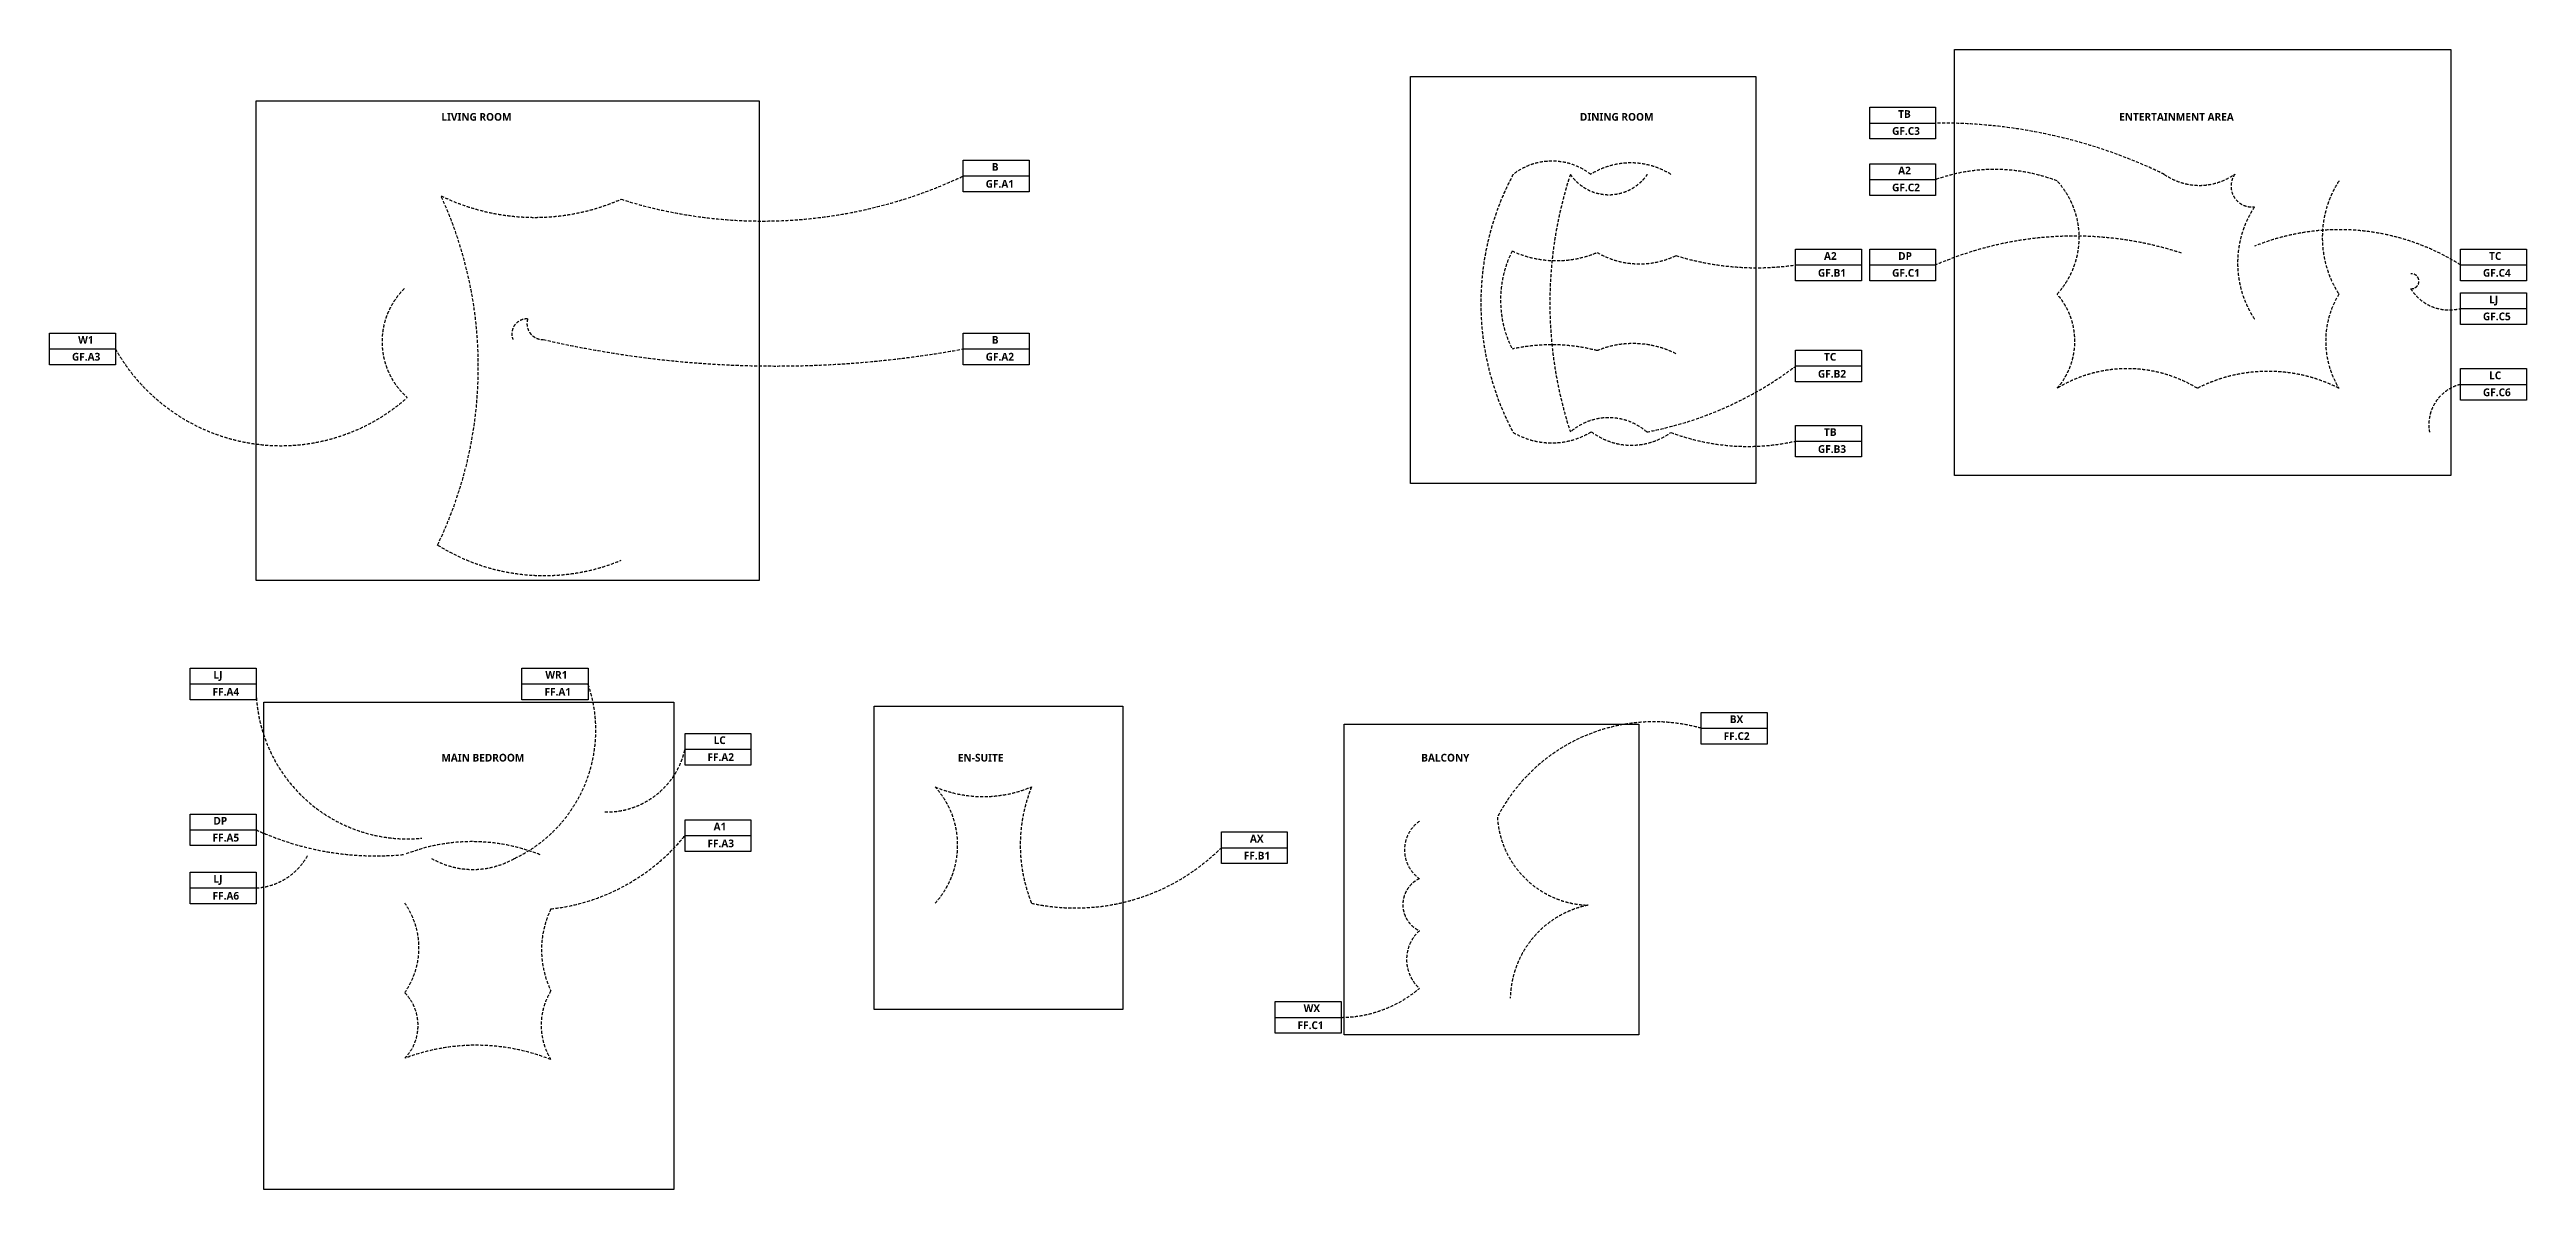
# Model space of a CAD drawing. Header units: millimetres. Extents: x 64505 to 100090, y -15201 to 6358.
# Drawn here: x 64505 to 88585, y -15201 to -4122 of the extents above; entities that cross this region are included whole.
import ezdxf

# ---------------------------------------------------------------- set-up
doc = ezdxf.new("R2010")
doc.units = ezdxf.units.MM
doc.linetypes.add('ACAD_ISO02W100', pattern=[15, 12, -3])
doc.linetypes.add('Dash - Tight', pattern=[4.5, 3, -1.5])
doc.layers.add('0-CountArea', color=152, linetype='Continuous', plot=False)
doc.layers.add('A-LABEL-FF', color=7, linetype='ACAD_ISO02W100')
doc.layers.add('A-LABEL-GF', color=7, linetype='ACAD_ISO02W100')
doc.layers.add('E-LUM-CIRC', color=5, linetype='Dash - Tight', lineweight=30)
doc.styles.add('1-1', font='Yu Gothic UI Semibold.ttf', dxfattribs={"height": 1.5})

msp = doc.modelspace()

# ---------------------------------------------------------------- texts
at = {"layer": 'A-LABEL-FF', "ltscale": 10, "char_height": 75, "width": 964.73, "attachment_point": 1, "style": '1-1'}
for s, insert in [('MAIN BEDROOM', (68314, -10967)), ('EN-SUITE', (73336, -10967)), ('BALCONY', (77840, -10967))]:
    msp.add_mtext(s, dxfattribs=dict(at, insert=insert))
at = {"layer": 'A-LABEL-GF', "ltscale": 10, "char_height": 75, "attachment_point": 1, "style": '1-1'}
for s, insert, width in [('LIVING ROOM', (68314, -4739), 964.73), ('DINING{\\fYu Gothic UI Semibold|b1|i0|c128|p34; ROOM}', (79383, -4739), 964.73), ('ENTERTAINMENT AREA', (84626, -4739), 1743.29)]:
    msp.add_mtext(s, dxfattribs=dict(at, insert=insert, width=width))
at = {"layer": 'E-LUM-CIRC', "color": 18, "ltscale": 10, "true_color": 0x000000, "char_height": 75, "width": 964.73, "attachment_point": 1, "style": '1-1'}
for s, insert in [('TB', (82477, -4711)), ('{\\fYu Gothic UI Semibold|b1|i0|c128|p34;GF.C}3', (82418, -4876)), ('B', (73665, -5225)), ('A2', (82477, -5260)), ('GF{\\fYu Gothic UI Semibold|b1|i0|c128|p34;.A}1', (73606, -5390)), ('{\\fYu Gothic UI Semibold|b1|i0|c128|p34;GF.C}2', (82418, -5425)), ('{\\fYu Gothic UI Semibold|b1|i0|c128|p34;GF.}B1', (81697, -6255)), ('A2', (81756, -6091)), ('{\\fYu Gothic UI Semibold|b1|i0|c128|p34;GF.}C1', (82418, -6255)), ('DP', (82477, -6091)), ('{\\fYu Gothic UI Semibold|b1|i0|c128|p34;GF.C}4', (88162, -6255)), ('TC', (88222, -6091)), ('{\\fYu Gothic UI Semibold|b1|i0|c128|p34;GF.C}5', (88162, -6678)), ('LJ', (88222, -6513)), ('W1', (64783, -6906)), ('B', (73665, -6906)), ('{\\fYu Gothic UI Semibold|b1|i0|c128|p34;GF.A}3', (64723, -7070)), ('{\\fYu Gothic UI Semibold|b1|i0|c128|p34;GF.A}2', (73606, -7070)), ('{\\fYu Gothic UI Semibold|b1|i0|c128|p34;T}C', (81756, -7071)), ('{\\fYu Gothic UI Semibold|b1|i0|c128|p34;GF.}B2', (81697, -7236)), ('{\\fYu Gothic UI Semibold|b1|i0|c128|p34;GF.C}6', (88162, -7416)), ('{\\fYu Gothic UI Semibold|b1|i0|c128|p34;L}C', (88222, -7251)), ('TB', (81756, -7802)), ('{\\fYu Gothic UI Semibold|b1|i0|c128|p34;GF.B}3', (81697, -7967)), ('{\\fYu Gothic UI Semibold|b1|i0|c128|p34;FF.A}4', (66090, -10326)), ('LJ', (66098, -10162)), ('WR1', (69325, -10162)), ('{\\fYu Gothic UI Semibold|b1|i0|c128|p34;FF.A}1', (69317, -10326)), ('BX', (80840, -10593)), ('LC', (70961, -10797)), ('{\\fYu Gothic UI Semibold|b1|i0|c128|p34;FF.C}2', (80780, -10757)), ('{\\fYu Gothic UI Semibold|b1|i0|c128|p34;FF.A}2', (70901, -10961)), ('{\\fYu Gothic UI Semibold|b1|i0|c128|p34;FF.A}5', (66090, -11744)), ('DP', (66098, -11580)), ('{\\fYu Gothic UI Semibold|b1|i0|c128|p34;FF.A}3', (70901, -11800)), ('A1', (70961, -11636)), ('{\\fYu Gothic UI Semibold|b1|i0|c128|p34;A}X', (76175, -11754)), ('{\\fYu Gothic UI Semibold|b1|i0|c128|p34;FF.}B1', (76115, -11919)), ('LJ', (66098, -12144)), ('{\\fYu Gothic UI Semibold|b1|i0|c128|p34;FF.A}6', (66090, -12309)), ('W{\\fYu Gothic UI Semibold|b1|i0|c128|p34;X}', (76697, -13402)), ('{\\fYu Gothic UI Semibold|b1|i0|c128|p34;FF.}C1', (76638, -13567))]:
    msp.add_mtext(s, dxfattribs=dict(at, insert=insert))

# ---------------------------------------------------------------- linework, layer by layer
at = {"layer": '0-CountArea', "ltscale": 10}
for points in [[(83026, -4122), (87850, -4122), (87850, -8262), (83026, -8262)], [(77735, -4385), (81093, -4385), (81093, -8338), (77735, -8338)], [(66513, -4620), (71405, -4620), (71405, -9282), (66513, -9282)], [(66589, -10464), (70573, -10464), (70573, -15201), (66589, -15201)], [(72523, -10505), (74940, -10505), (74940, -13452), (72523, -13452)], [(77092, -10678), (79957, -10678), (79957, -13697), (77092, -13697)]]:
    msp.add_lwpolyline(points, close=True, dxfattribs=at)
at = {"layer": 'E-LUM-CIRC', "linetype": 'ByBlock', "ltscale": 10}
for p, q in [((82200, -4837), (82841, -4837)), ((73388, -5351), (74029, -5351)), ((82200, -5386), (82841, -5386)), ((81478, -6216), (82120, -6216)), ((82200, -6216), (82841, -6216)), ((87944, -6216), (88585, -6216)), ((87944, -6639), (88585, -6639)), ((64505, -7032), (65146, -7032)), ((73388, -7032), (74029, -7032)), ((81478, -7197), (82120, -7197)), ((87944, -7377), (88585, -7377)), ((81478, -7928), (82120, -7928)), ((65872, -10287), (66513, -10287)), ((69098, -10287), (69740, -10287)), ((80562, -10718), (81203, -10718)), ((70683, -10922), (71324, -10922)), ((65872, -11705), (66513, -11705)), ((70683, -11761), (71324, -11761)), ((75897, -11880), (76538, -11880)), ((65872, -12270), (66513, -12270)), ((76419, -13528), (77061, -13528))]:
    msp.add_line(p, q, dxfattribs=at)
for points in [[(82200, -4683), (82841, -4683), (82841, -4991), (82200, -4991)], [(73388, -5197), (74029, -5197), (74029, -5504), (73388, -5504)], [(82200, -5232), (82841, -5232), (82841, -5540), (82200, -5540)], [(81478, -6063), (82120, -6063), (82120, -6370), (81478, -6370)], [(82200, -6063), (82841, -6063), (82841, -6370), (82200, -6370)], [(87944, -6063), (88585, -6063), (88585, -6370), (87944, -6370)], [(87944, -6485), (88585, -6485), (88585, -6793), (87944, -6793)], [(64505, -6878), (65146, -6878), (65146, -7185), (64505, -7185)], [(73388, -6878), (74029, -6878), (74029, -7185), (73388, -7185)], [(81478, -7044), (82120, -7044), (82120, -7351), (81478, -7351)], [(87944, -7223), (88585, -7223), (88585, -7531), (87944, -7531)], [(81478, -7775), (82120, -7775), (82120, -8082), (81478, -8082)], [(65872, -10134), (66513, -10134), (66513, -10441), (65872, -10441)], [(69098, -10134), (69740, -10134), (69740, -10441), (69098, -10441)], [(80562, -10565), (81203, -10565), (81203, -10872), (80562, -10872)], [(70683, -10769), (71324, -10769), (71324, -11076), (70683, -11076)], [(65872, -11552), (66513, -11552), (66513, -11859), (65872, -11859)], [(70683, -11608), (71324, -11608), (71324, -11915), (70683, -11915)], [(75897, -11726), (76538, -11726), (76538, -12033), (75897, -12033)], [(65872, -12117), (66513, -12117), (66513, -12424), (65872, -12424)], [(76419, -13375), (77061, -13375), (77061, -13682), (76419, -13682)]]:
    msp.add_lwpolyline(points, close=True, dxfattribs=at)
at = {"layer": 'E-LUM-CIRC', "ltscale": 10}
for points in [[(85942, -6743, -0.301845), (85942, -5650, -0.656939), (85751, -5332, -0.316157), (85064, -5335, 0.115926), (82841, -4837)], [(80267, -5335, 0.285047), (79488, -5335, 0.340714), (78734, -5335, 0.250541), (78734, -7843, 0.2766), (79494, -7837, 0.329434), (80267, -7843, 0.146056), (81478, -7928)], [(86762, -5399, 0.293875), (86762, -6499, 0.281935), (86762, -7414, 0.238592), (85385, -7414, 0.279198), (84022, -7414, 0.376927), (84022, -6499, 0.39045), (84022, -5399, 0.178674), (82841, -5386)], [(70063, -9086, -0.241449), (68277, -8938, 0.223549), (68311, -5544, 0.219477), (70061, -5577, 0.188873), (73388, -5351)], [(80039, -5335, -0.528632), (79290, -5335, 0.159287), (79290, -7839, -0.37331), (80034, -7839, 0.114656), (81478, -7201)], [(85233, -6101, 0.183505), (82841, -6216)], [(85942, -6033, -0.24233), (87944, -6216)], [(80317, -7078, 0.215847), (79551, -7048, 0.117947), (78724, -7033, -0.23648), (78724, -6080, 0.208141), (79551, -6095, 0.246224), (80317, -6125, 0.11049), (81478, -6216)], [(67954, -6446, 0.436373), (67983, -7504, -0.478608), (65146, -7032)], [(87460, -6301, -1.100005), (87460, -6446, 0.328338), (87944, -6639)], [(69010, -6940, -0.548185), (69153, -6740, 0.509315), (69304, -6940, 0.102389), (73388, -7032)], [(87643, -7841, -0.398585), (87944, -7377)], [(68123, -11787, -0.449038), (66513, -10287)], [(68218, -11983, 0.265818), (69026, -11983, 0.382842), (69740, -10287)], [(78706, -13342, -0.351252), (79462, -12438, -0.388554), (78581, -11583, -0.355175), (80562, -10718)], [(69903, -11532, 0.357421), (70683, -10922)], [(73114, -12419, 0.388177), (73114, -11288, 0.201353), (74052, -11288, 0.194262), (74052, -12419, 0.254619), (75897, -11880)], [(69275, -11948, 0.190956), (67960, -11944, -0.13406), (66513, -11705)], [(67958, -12417, -0.316988), (67958, -13288, -0.406329), (67958, -13926, -0.187351), (69379, -13939, -0.281994), (69379, -13270, -0.228266), (69379, -12474, 0.19746), (70683, -11761)], [(77823, -11622, 0.521252), (77823, -12180, 0.638117), (77823, -12686, 0.446755), (77823, -13246, -0.176696), (77061, -13528)], [(67017, -11949, -0.26465), (66513, -12270)]]:
    msp.add_lwpolyline(points, format="xyb", dxfattribs=at)

msp.set_redraw_order([(e.dxf.handle, doc.entitydb.next_handle()) for e in msp.query("TEXT MTEXT ATTDEF DIMENSION ARC_DIMENSION")])  # texts and dimensions are drawn at this point

doc.saveas('drawing.dxf')
